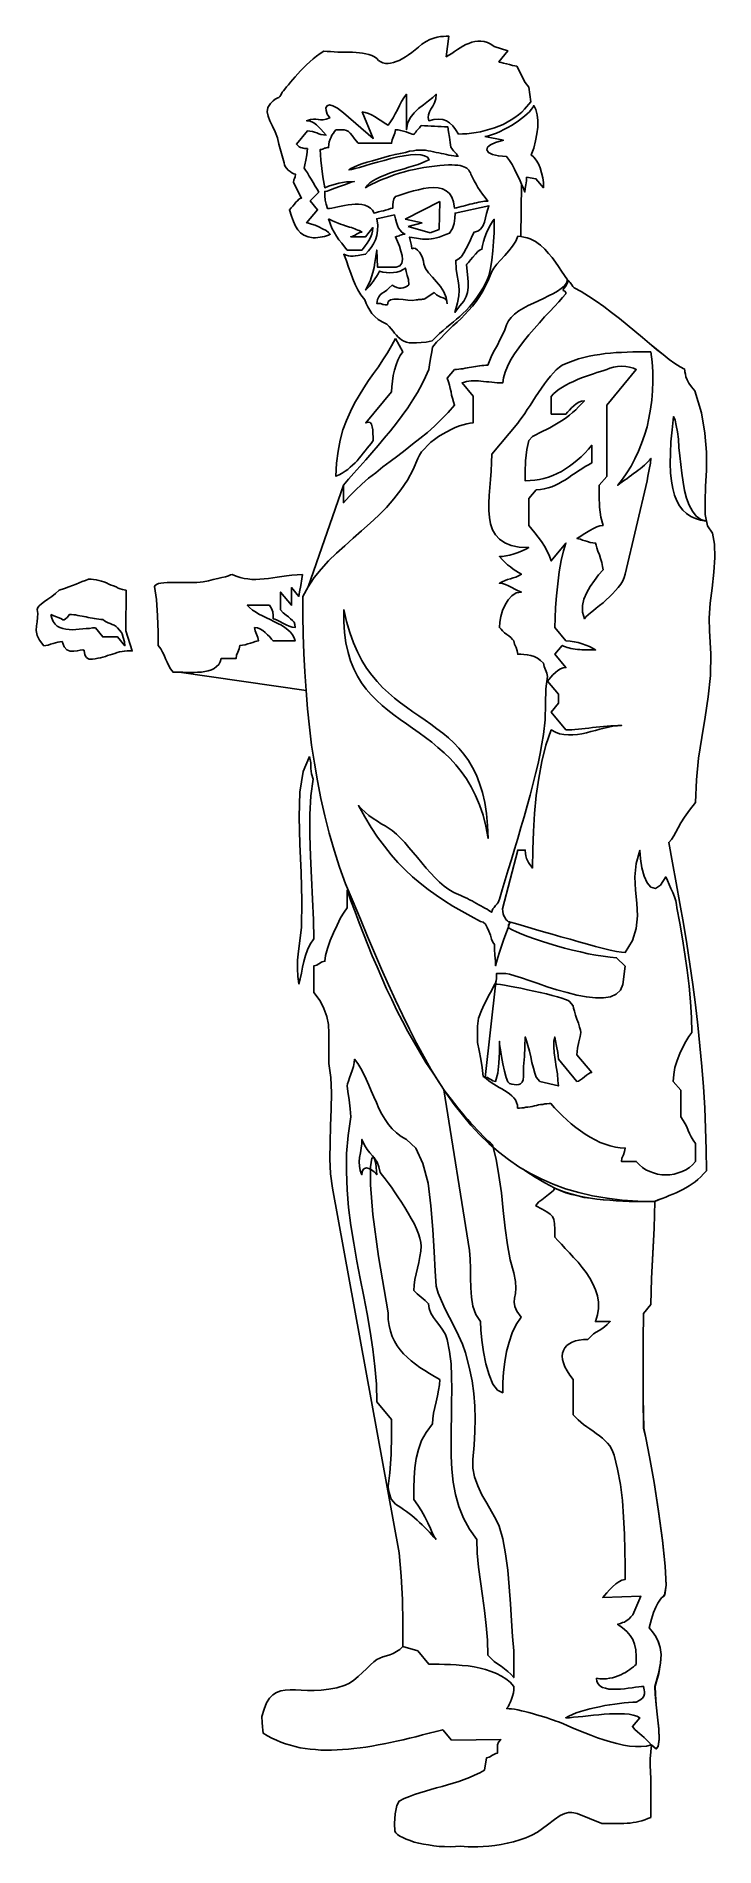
# Model space of a CAD drawing. Extents: x 248 to 314, y -425 to -248.
import ezdxf

# ---------------------------------------------------------------- set-up
doc = ezdxf.new("R2010")
doc.units = 0
doc.header["$LTSCALE"] = 25
doc.layers.get('0').update_dxf_attribs({"linetype": 'CONTINUOUS'})

msp = doc.modelspace()

# ---------------------------------------------------------------- linework, layer by layer
for p, q in [((295.37, -267.99), (295.45, -262.89)), ((287.5, -264.6), (284.12, -266.31)), ((287.44, -267.32), (287.5, -264.6)), ((284.12, -266.31), (285.78, -266.67)), ((285.78, -266.67), (284.42, -267.03)), ((284.42, -267.03), (286.55, -267.62)), ((286.55, -267.62), (287.44, -267.32)), ((278.12, -292.2), (274.7, -302.08)), ((262.15, -310.4), (274.49, -312.17))]:
    msp.add_line(p, q)
at = {"linetype": 'CONTINUOUS'}
for points in [[(289.3, -258.03), (289.71, -258.01), (290.14, -257.99), (290.57, -257.93), (291.02, -257.87), (291.46, -257.79), (291.91, -257.68), (292.36, -257.56), (292.81, -257.41), (293.23, -257.25), (293.66, -257.08), (294.05, -256.86), (294.44, -256.65), (294.81, -256.41), (295.16, -256.16), (295.47, -255.89), (295.74, -255.6), (296.36, -254.9), (296.17, -253.46), (295.8, -253.01), (294.98, -251.4), (294.81, -251.38), (294.58, -251.34), (294.28, -251.26), (293.99, -251.18), (293.7, -251.12), (293.47, -251.05), (293.31, -251.01), (293.25, -250.99), (294.11, -249.92), (292.79, -249.49), (292.46, -249.28), (292.12, -249.12), (291.81, -249.02), (291.5, -248.99), (291.19, -248.99), (290.9, -249.02), (290.61, -249.08), (290.32, -249.2), (290.02, -249.32), (289.75, -249.47), (289.48, -249.63), (289.21, -249.8), (288.94, -249.98), (288.66, -250.17), (288.39, -250.35), (288.12, -250.5), (288.39, -248.5), (288.12, -248.5), (287.85, -248.52), (287.55, -248.54), (287.24, -248.6), (286.91, -248.69), (286.54, -248.81), (286.17, -249), (285.75, -249.26), (285.42, -249.55), (285.1, -249.82), (284.77, -250.07), (284.46, -250.31), (284.15, -250.5), (283.84, -250.7), (283.55, -250.85), (283.26, -250.97), (282.98, -251.07), (282.71, -251.12), (282.46, -251.14), (282.21, -251.14), (281.97, -251.09), (281.76, -250.99), (281.54, -250.85), (281.37, -250.66), (281.14, -250.5), (280.88, -250.39), (280.61, -250.29), (280.3, -250.21), (279.99, -250.15), (279.68, -250.11), (279.35, -250.07), (279, -250.05), (278.65, -250.05), (278.3, -250.04), (277.95, -250.04), (277.58, -250.04), (277.23, -250.02), (276.88, -250), (276.55, -249.98), (276.22, -249.94), (275.87, -250.17), (275.52, -250.44), (275.18, -250.7), (274.87, -250.99), (274.54, -251.28), (274.25, -251.57), (273.96, -251.86), (273.69, -252.16), (273.43, -252.45), (273.2, -252.72), (272.97, -252.97), (272.77, -253.22), (272.58, -253.44), (272.42, -253.65), (272.29, -253.83), (272.17, -253.96), (272.05, -254.22), (271.94, -254.37), (271.84, -254.47), (271.74, -254.51), (271.63, -254.55), (271.47, -254.64), (271.28, -254.8), (271.04, -255.05), (270.77, -255.44), (270.71, -255.85), (270.79, -256.28), (270.98, -256.74), (271.22, -257.25), (271.47, -257.79), (271.7, -258.38), (271.84, -259.02), (272.35, -260.83), (272.38, -261), (272.46, -261.18), (272.6, -261.35), (272.75, -261.53), (272.95, -261.68), (273.12, -261.8), (273.3, -261.88), (273.45, -261.92), (273.43, -262.17), (273.38, -262.33), (273.3, -262.48), (273.28, -262.74), (274.06, -264.25), (273.92, -264.29), (273.78, -264.37), (273.65, -264.51), (273.51, -264.66), (273.36, -264.84), (273.2, -265.03), (273.05, -265.21), (272.87, -265.38), (273.08, -266), (273.26, -266.53), (273.47, -266.98), (273.69, -267.34), (273.94, -267.64), (274.27, -267.87), (274.68, -268.03), (275.18, -268.12), (275.42, -268.12), (275.63, -268.1), (275.85, -268.06), (276.06, -268.03), (276.27, -267.99), (276.47, -267.91), (276.66, -267.85), (276.84, -267.77), (276.68, -267.6), (276.43, -267.4), (276.1, -267.23), (275.73, -267.05), (275.36, -266.9), (275.01, -266.78), (274.74, -266.7), (274.54, -266.66), (275.61, -265.38), (274.89, -264.51), (275.73, -263.69), (275.57, -263.4), (275.38, -263.09), (275.18, -262.75), (274.99, -262.42), (274.8, -262.11), (274.62, -261.8), (274.45, -261.55), (274.31, -261.35), (274.37, -261), (274.47, -260.56), (274.58, -260.03), (274.62, -259.43), (274.49, -259.43), (274.35, -259.43), (274.21, -259.41), (274.1, -259.37), (273.96, -259.33), (273.82, -259.25), (273.69, -259.14), (273.55, -259), (274.62, -257.72), (274.87, -257.74), (275.11, -257.78), (275.32, -257.85), (275.54, -257.91), (275.73, -257.99), (275.94, -258.07), (276.18, -258.11), (276.43, -258.13), (276.18, -257.83), (275.92, -257.56), (275.71, -257.31), (275.5, -257.11), (275.26, -256.94), (275.05, -256.82), (274.8, -256.74), (274.54, -256.73), (274.91, -256.61), (275.2, -256.57), (275.44, -256.57), (275.67, -256.59), (275.9, -256.63), (276.14, -256.63), (276.43, -256.57), (276.8, -256.45), (276.55, -256.08), (276.43, -255.73), (276.41, -255.46), (276.53, -255.27), (276.76, -255.19), (277.09, -255.27), (277.56, -255.5), (278.12, -255.95), (281.02, -258.44), (279.95, -255.87), (280.24, -255.91), (280.55, -256.01), (280.86, -256.16), (281.21, -256.36), (281.54, -256.57), (281.86, -256.78), (282.17, -257), (282.46, -257.17), (282.71, -256.82), (282.95, -256.45), (283.16, -256.06), (283.37, -255.66), (283.57, -255.25), (283.78, -254.86), (284.01, -254.49), (284.27, -254.14), (284.27, -257.6), (284.36, -257), (284.62, -256.45), (284.99, -255.97), (285.43, -255.54), (285.92, -255.17), (286.39, -254.8), (286.82, -254.47), (287.15, -254.14), (287.11, -254.59), (286.99, -254.98), (286.82, -255.31), (286.64, -255.6), (286.48, -255.87), (286.39, -256.14), (286.35, -256.41), (286.43, -256.73), (286.93, -256.61), (287.38, -256.57), (287.79, -256.61), (288.14, -256.73), (288.45, -256.94), (288.76, -257.21), (289.03, -257.58), (289.3, -258.03)], [(291.89, -258.26), (292.24, -258.18), (292.61, -258.07), (293, -257.93), (293.37, -257.78), (293.74, -257.58), (294.11, -257.39), (294.48, -257.19), (294.83, -256.96), (295.14, -256.74), (295.45, -256.51), (295.74, -256.28), (296, -256.06), (296.21, -255.85), (296.38, -255.64), (296.54, -255.42), (296.64, -255.25), (296.83, -255.64), (296.97, -256.14), (297.03, -256.71), (297.03, -257.35), (296.95, -258.01), (296.81, -258.69), (296.64, -259.39), (296.38, -260.05), (296.64, -260.26), (296.87, -260.56), (297.08, -260.91), (297.26, -261.32), (297.4, -261.78), (297.51, -262.27), (297.57, -262.75), (297.59, -263.24), (296.85, -262.37), (295.94, -262.23), (295.92, -262.56), (295.86, -262.95), (295.8, -263.32), (295.78, -263.67), (295.63, -263.3), (295.45, -262.89), (295.24, -262.42), (295, -261.94), (294.77, -261.45), (294.52, -260.99), (294.26, -260.58), (293.99, -260.21), (293.19, -260.15), (292.61, -260.01), (292.22, -259.82), (292.07, -259.57), (292.12, -259.31), (292.42, -259.06), (292.92, -258.83), (293.68, -258.63), (291.89, -258.26)], [(279.56, -258.92), (279.21, -258.5), (278.98, -258.16), (278.78, -257.93), (278.63, -257.76), (278.43, -257.68), (278.2, -257.62), (277.87, -257.6), (277.4, -257.6), (277.27, -257.78), (277.15, -257.93), (277.01, -258.13), (276.92, -258.32), (276.82, -258.53), (276.74, -258.77), (276.7, -259.02), (276.68, -259.33), (276.57, -259.33), (276.45, -259.35), (276.35, -259.39), (276.27, -259.41), (276.2, -259.45), (276.1, -259.49), (275.98, -259.51), (275.87, -259.51), (275.94, -260.56), (276.02, -261.37), (276.12, -262.19), (276.31, -263.24), (276.66, -263.1), (277.01, -262.99), (277.34, -262.89), (277.69, -262.79), (278.04, -262.74), (278.41, -262.68), (278.8, -262.66), (279.19, -262.64), (278.98, -262.68), (278.65, -262.79), (278.22, -262.95), (277.75, -263.12), (277.29, -263.3), (276.86, -263.46), (276.53, -263.57), (276.31, -263.61), (276.31, -264.04), (276.35, -264.45), (276.43, -264.85), (276.59, -265.28), (276.78, -265.26), (277.01, -265.22), (277.29, -265.17), (277.58, -265.09), (277.91, -265.03), (278.24, -264.97), (278.59, -264.91), (278.94, -264.87), (279.27, -264.85), (279.6, -264.85), (279.93, -264.89), (280.22, -264.95), (280.49, -265.07), (280.75, -265.22), (280.94, -265.44), (281.1, -265.71), (281.33, -265.65), (281.54, -265.59), (281.78, -265.54), (282.01, -265.48), (282.23, -265.42), (282.46, -265.36), (282.69, -265.28), (282.93, -265.22), (282.93, -264.91), (282.96, -264.62), (283.02, -264.33), (283.18, -264.1), (283.41, -264.04), (283.72, -263.94), (284.09, -263.82), (284.5, -263.69), (284.95, -263.55), (285.43, -263.44), (285.92, -263.32), (286.41, -263.26), (286.87, -263.22), (287.34, -263.26), (287.75, -263.36), (288.12, -263.53), (288.45, -263.79), (288.68, -264.15), (288.84, -264.62), (288.92, -265.22), (289.13, -265.19), (289.34, -265.13), (289.56, -265.07), (289.77, -265.03), (289.99, -264.97), (290.22, -264.91), (290.43, -264.85), (290.65, -264.8), (290.86, -264.76), (291.07, -264.7), (291.29, -264.66), (291.48, -264.62), (291.68, -264.6), (291.85, -264.56), (292.03, -264.54), (292.18, -264.54), (291.91, -264.21), (291.66, -263.88), (291.43, -263.55), (291.21, -263.22), (291.02, -262.89), (290.84, -262.56), (290.69, -262.25), (290.53, -261.92), (290.47, -261.78), (290.39, -261.67), (290.32, -261.55), (290.22, -261.43), (290.12, -261.35), (289.99, -261.26), (289.85, -261.2), (289.67, -261.14), (289.48, -261.08), (289.25, -261.06), (288.97, -261.04), (288.68, -261.02), (288.33, -261.02), (287.92, -261.06), (287.5, -261.08), (286.99, -261.14), (286.47, -261.2), (285.96, -261.28), (285.47, -261.37), (284.99, -261.47), (284.5, -261.57), (284.05, -261.7), (283.59, -261.82), (283.16, -261.96), (282.75, -262.11), (282.34, -262.27), (281.95, -262.42), (281.58, -262.58), (281.23, -262.74), (280.88, -262.91), (280.57, -263.07), (280.28, -263.24), (280.46, -263.01), (280.69, -262.77), (280.98, -262.56), (281.33, -262.37), (281.72, -262.19), (282.15, -262.02), (282.59, -261.84), (283.08, -261.68), (283.55, -261.53), (284.03, -261.39), (284.5, -261.24), (284.95, -261.1), (285.38, -260.97), (285.78, -260.83), (286.13, -260.67), (286.45, -260.54), (286.29, -260.28), (286.02, -260.13), (285.65, -260.03), (285.18, -260.01), (284.64, -260.05), (284.03, -260.13), (283.41, -260.25), (282.75, -260.4), (282.09, -260.58), (281.43, -260.75), (280.81, -260.93), (280.22, -261.1), (279.7, -261.26), (279.25, -261.37), (278.9, -261.47), (278.65, -261.51), (278.84, -261.37), (279.13, -261.24), (279.5, -261.08), (279.93, -260.93), (280.42, -260.77), (280.94, -260.62), (281.49, -260.46), (282.05, -260.3), (282.59, -260.15), (283.14, -260.01), (283.66, -259.9), (284.15, -259.8), (284.56, -259.7), (284.93, -259.64), (285.2, -259.6), (285.4, -259.58), (285.63, -259.58), (285.88, -259.58), (286.12, -259.6), (286.37, -259.64), (286.62, -259.68), (286.89, -259.74), (287.15, -259.8), (287.4, -259.84), (287.65, -259.92), (287.9, -259.95), (288.16, -260.01), (288.39, -260.07), (288.62, -260.11), (288.86, -260.15), (289.07, -260.17), (289.29, -260.17), (289.19, -260.07), (289.11, -259.95), (289.01, -259.86), (288.94, -259.74), (288.84, -259.64), (288.74, -259.53), (288.66, -259.43), (288.57, -259.31), (288.49, -258.83), (288.43, -258.32), (288.35, -257.81), (288.27, -257.31), (287.94, -257.31), (287.63, -257.29), (287.3, -257.27), (286.99, -257.25), (286.66, -257.25), (286.33, -257.23), (286.02, -257.21), (285.69, -257.19), (285.59, -257.31), (285.51, -257.41), (285.42, -257.52), (285.34, -257.62), (285.24, -257.72), (285.16, -257.83), (285.07, -257.93), (284.97, -258.05), (284.81, -258.03), (284.64, -257.97), (284.44, -257.91), (284.21, -257.81), (283.98, -257.74), (283.7, -257.68), (283.45, -257.62), (283.18, -257.6), (283.12, -257.93), (283, -258.26), (282.87, -258.59), (282.81, -258.92), (282.61, -258.92), (282.4, -258.92), (282.21, -258.92), (281.99, -258.92), (281.8, -258.92), (281.58, -258.92), (281.39, -258.92), (281.18, -258.92), (280.98, -258.92), (280.77, -258.92), (280.57, -258.92), (280.36, -258.92), (280.16, -258.92), (279.97, -258.92), (279.76, -258.92), (279.56, -258.92)], [(288.2, -274.54), (288.12, -273.92), (287.89, -273.37), (287.55, -272.87), (287.17, -272.4), (286.78, -271.95), (286.41, -271.53), (286.12, -271.12), (285.94, -270.69), (285.9, -270.38), (285.8, -270.07), (285.67, -269.78), (285.51, -269.5), (285.34, -269.31), (285.14, -269.17), (284.97, -269.11), (284.79, -269.19), (284.75, -268.88), (284.68, -268.61), (284.6, -268.34), (284.56, -268.04), (284.79, -268.08), (285.01, -268.12), (285.22, -268.14), (285.42, -268.18), (285.61, -268.22), (285.8, -268.24), (286, -268.24), (286.21, -268.26), (286.43, -268.24), (286.66, -268.22), (286.89, -268.18), (287.17, -268.12), (287.44, -268.04), (287.75, -267.93), (288.08, -267.81), (288.45, -267.66), (288.72, -267.21), (288.9, -266.72), (288.97, -266.22), (288.99, -265.71), (292.28, -264.99), (292.16, -265.34), (292.05, -265.75), (291.95, -266.18), (291.83, -266.59), (291.68, -266.98), (291.46, -267.27), (291.19, -267.48), (290.84, -267.56), (290.65, -267.91), (290.47, -268.32), (290.28, -268.74), (290.06, -269.17), (289.85, -269.58), (289.62, -269.93), (289.34, -270.18), (289.05, -270.32), (289.09, -271.16), (289.17, -271.8), (289.27, -272.32), (289.34, -272.77), (289.38, -273.24), (289.36, -273.78), (289.23, -274.46), (288.97, -275.38), (289.46, -274.75), (289.83, -274.27), (290.06, -273.84), (290.2, -273.43), (290.26, -272.97), (290.26, -272.4), (290.18, -271.68), (290.08, -270.75), (290.14, -270.69), (290.28, -270.52), (290.47, -270.26), (290.7, -269.99), (290.96, -269.72), (291.21, -269.46), (291.43, -269.29), (291.6, -269.23), (291.64, -268.88), (291.74, -268.47), (291.87, -268.04), (292.05, -267.62), (292.24, -267.21), (292.44, -266.84), (292.63, -266.53), (292.79, -266.31), (292.79, -266.9), (292.77, -267.64), (292.71, -268.49), (292.65, -269.39), (292.55, -270.28), (292.42, -271.12), (292.26, -271.82), (292.05, -272.36), (291.7, -272.99), (291.37, -273.53), (291.04, -274.02), (290.7, -274.44), (290.39, -274.83), (290.06, -275.18), (289.75, -275.49), (289.44, -275.77), (289.13, -276.04), (288.82, -276.31), (288.49, -276.56), (288.16, -276.84), (287.83, -277.13), (287.48, -277.42), (287.13, -277.77), (286.76, -278.14), (286.17, -278.26), (285.67, -278.31), (285.24, -278.35), (284.85, -278.35), (284.52, -278.33), (284.25, -278.26), (284, -278.18), (283.78, -278.06), (283.61, -277.93), (283.43, -277.77), (283.28, -277.59), (283.1, -277.4), (282.95, -277.21), (282.77, -276.97), (282.58, -276.76), (282.36, -276.52), (281.89, -276.31), (281.51, -276.08), (281.18, -275.79), (280.9, -275.49), (280.69, -275.16), (280.51, -274.83), (280.34, -274.5), (280.2, -274.17), (279.83, -273.68), (279.52, -273.18), (279.27, -272.65), (279.04, -272.11), (278.84, -271.57), (278.63, -270.96), (278.41, -270.36), (278.16, -269.72), (278.39, -269.81), (278.63, -269.87), (278.84, -269.91), (279.06, -269.91), (279.29, -269.87), (279.56, -269.83), (279.89, -269.78), (280.28, -269.72), (280.55, -269.39), (280.81, -269.06), (281.04, -268.71), (281.23, -268.32), (281.37, -267.89), (281.45, -267.42), (281.47, -266.88), (281.37, -266.27), (283.08, -265.89), (283.18, -266.27), (283.28, -266.63), (283.37, -266.92), (283.49, -267.17), (283.63, -267.38), (283.76, -267.54), (283.94, -267.66), (284.11, -267.75), (284, -267.77), (283.86, -267.79), (283.76, -267.83), (283.65, -267.87), (283.53, -267.93), (283.43, -267.97), (283.29, -267.99), (283.18, -268.01), (283.37, -268.47), (283.57, -268.94), (283.72, -269.41), (283.84, -269.83), (283.86, -270.24), (283.8, -270.57), (283.61, -270.83), (283.26, -270.98), (281.45, -270.98), (281.37, -269.31), (281.29, -269.95), (281.19, -270.52), (281.1, -271.02), (281, -271.49), (280.86, -271.92), (280.71, -272.34), (280.51, -272.75), (280.28, -273.2), (280.49, -273), (280.69, -272.79), (280.86, -272.58), (281.02, -272.36), (281.18, -272.11), (281.33, -271.88), (281.49, -271.62), (281.64, -271.35), (281.95, -271.45), (282.3, -271.51), (282.65, -271.53), (282.98, -271.51), (283.33, -271.45), (283.65, -271.35), (283.92, -271.21), (284.15, -271.06), (284.21, -271.41), (284.33, -271.78), (284.44, -272.19), (284.5, -272.69), (284.33, -272.83), (284.13, -272.93), (283.94, -273), (283.74, -273.02), (283.53, -273.02), (283.31, -272.97), (283.08, -272.87), (282.85, -272.73), (282.58, -273), (282.34, -273.22), (282.11, -273.37), (281.89, -273.51), (281.7, -273.67), (281.56, -273.86), (281.45, -274.13), (281.37, -274.5), (281.58, -274.5), (281.74, -274.52), (281.82, -274.54), (281.89, -274.56), (281.95, -274.6), (282.03, -274.62), (282.19, -274.64), (282.4, -274.64), (282.48, -274.33), (282.69, -274.15), (283.04, -274.09), (283.47, -274.09), (283.94, -274.13), (284.4, -274.19), (284.83, -274.21), (285.2, -274.17), (285.32, -274.15), (285.42, -274.13), (285.53, -274.13), (285.63, -274.11), (285.73, -274.11), (285.82, -274.09), (285.94, -274.09), (286.04, -274.07), (286.95, -273.45), (287.17, -273.67), (287.4, -273.8), (287.61, -273.88), (287.81, -273.96), (287.96, -274.02), (288.1, -274.13), (288.18, -274.29), (288.2, -274.54)], [(276.68, -266.27), (276.84, -266.74), (277.01, -267.17), (277.23, -267.56), (277.46, -267.95), (277.69, -268.3), (277.97, -268.65), (278.22, -268.98), (278.49, -269.31), (279.93, -269.31), (280.09, -269.11), (280.24, -268.9), (280.42, -268.65), (280.59, -268.38), (280.75, -268.08), (280.88, -267.77), (280.96, -267.46), (281, -267.13), (280.28, -268.01), (278.84, -268.01), (278.98, -267.99), (279.11, -267.93), (279.25, -267.87), (279.39, -267.77), (279.52, -267.69), (279.66, -267.64), (279.79, -267.58), (279.93, -267.56), (279.79, -267.48), (279.66, -267.42), (279.52, -267.36), (279.37, -267.31), (279.23, -267.25), (279.06, -267.19), (278.9, -267.13), (278.72, -267.07), (278.53, -267.01), (278.32, -266.94), (278.08, -266.86), (277.85, -266.78), (277.6, -266.68), (277.3, -266.57), (277.01, -266.43), (276.68, -266.27)], [(295.08, -267.97), (295.37, -267.99), (295.66, -268.04), (295.98, -268.12), (296.27, -268.22), (296.56, -268.36), (296.81, -268.49), (297.07, -268.67), (297.28, -268.84), (297.71, -269.23), (298.08, -269.64), (298.43, -270.05), (298.74, -270.48), (299.05, -270.9), (299.34, -271.35), (299.63, -271.78), (299.92, -272.21), (299.81, -272.52), (299.59, -272.81), (299.3, -273.06), (298.95, -273.32), (298.54, -273.55), (298.08, -273.78), (297.59, -274.02), (297.1, -274.25), (296.6, -274.48), (296.09, -274.72), (295.63, -274.97), (295.18, -275.24), (294.77, -275.55), (294.44, -275.86), (294.17, -276.21), (293.99, -276.6), (293.82, -277.09), (293.6, -277.57), (293.35, -278.06), (293.1, -278.55), (292.82, -279.05), (292.57, -279.54), (292.36, -280.03), (292.18, -280.51), (291.99, -280.51), (291.77, -280.53), (291.58, -280.55), (291.39, -280.57), (291.17, -280.61), (290.98, -280.65), (290.76, -280.69), (290.57, -280.71), (290.36, -280.74), (290.16, -280.78), (289.95, -280.82), (289.75, -280.86), (289.54, -280.88), (289.34, -280.9), (289.13, -280.92), (288.94, -280.92), (288.22, -281.79), (288.33, -282.13), (288.43, -282.46), (288.51, -282.77), (288.59, -283.1), (288.64, -283.43), (288.72, -283.74), (288.82, -284.07), (288.94, -284.4), (288.31, -285.12), (287.67, -285.78), (286.99, -286.44), (286.29, -287.05), (285.57, -287.65), (284.85, -288.21), (284.13, -288.78), (283.41, -289.32), (282.67, -289.89), (281.97, -290.41), (281.27, -290.98), (280.57, -291.52), (279.91, -292.08), (279.29, -292.67), (278.69, -293.29), (278.12, -293.91), (278.12, -292.2), (278.63, -291.62), (279.15, -291.01), (279.72, -290.37), (280.3, -289.71), (280.88, -289.03), (281.49, -288.33), (282.09, -287.61), (282.69, -286.89), (283.28, -286.15), (283.84, -285.41), (284.38, -284.65), (284.87, -283.9), (285.34, -283.16), (285.76, -282.4), (286.12, -281.66), (286.43, -280.92), (286.48, -280.47), (286.6, -279.85), (286.72, -279.23), (286.78, -278.76), (287.18, -278.29), (287.59, -277.87), (287.98, -277.46), (288.39, -277.07), (288.78, -276.7), (289.17, -276.33), (289.56, -275.96), (289.93, -275.57), (290.3, -275.18), (290.67, -274.77), (291.02, -274.33), (291.35, -273.84), (291.68, -273.32), (291.99, -272.73), (292.28, -272.11), (292.55, -271.41), (292.75, -271.06), (293.04, -270.69), (293.41, -270.28), (293.82, -269.85), (294.21, -269.39), (294.58, -268.92), (294.89, -268.45), (295.08, -267.97)], [(308.38, -361.9), (308.75, -361.75), (309.12, -361.61), (309.47, -361.48), (309.82, -361.32), (310.15, -361.18), (310.48, -361.05), (310.82, -360.89), (311.13, -360.74), (311.44, -360.56), (311.75, -360.39), (312.04, -360.19), (312.33, -359.98), (312.6, -359.75), (312.88, -359.49), (313.15, -359.22), (313.42, -358.91), (313.4, -356.85), (313.34, -354.81), (313.27, -352.78), (313.13, -350.76), (312.99, -348.76), (312.8, -346.75), (312.59, -344.75), (312.35, -342.77), (312.1, -340.78), (311.83, -338.82), (311.52, -336.84), (311.2, -334.85), (310.85, -332.89), (310.5, -330.9), (310.13, -328.94), (309.76, -326.96), (310.02, -326.66), (310.25, -326.33), (310.45, -325.96), (310.68, -325.54), (310.95, -325.05), (311.3, -324.49), (311.77, -323.82), (312.35, -323.07), (312.45, -320.87), (312.66, -318.77), (312.97, -316.74), (313.3, -314.76), (313.6, -312.78), (313.81, -310.73), (313.87, -308.62), (313.73, -306.38), (313.69, -305.13), (313.79, -303.69), (313.97, -302.2), (314.14, -300.66), (314.24, -299.22), (314.22, -297.92), (314.01, -296.87), (313.52, -296.15), (313.32, -295.04), (313.3, -293.76), (313.34, -292.32), (313.42, -290.72), (313.42, -288.99), (313.28, -287.12), (312.94, -285.14), (312.31, -283.02), (311.98, -282.63), (311.73, -282.26), (311.55, -281.93), (311.44, -281.64), (311.38, -281.39), (311.34, -281.17), (311.32, -281.02), (311.3, -280.9), (310.87, -280.67), (310.37, -280.34), (309.82, -279.95), (309.22, -279.48), (308.58, -278.98), (307.9, -278.41), (307.2, -277.83), (306.46, -277.21), (305.72, -276.6), (304.96, -275.98), (304.2, -275.4), (303.44, -274.81), (302.69, -274.29), (301.97, -273.8), (301.25, -273.35), (300.57, -273), (300.45, -272.87), (300.33, -272.71), (300.23, -272.58), (300.16, -272.46), (300.08, -272.36), (300.04, -272.3), (300, -272.3), (299.98, -272.34), (299.9, -272.56), (299.75, -272.81), (299.57, -273.06), (299.48, -273.18), (299.5, -273.24), (299.65, -273.32), (299.77, -273.43), (299.75, -273.57), (299.44, -273.92), (299.07, -274.35), (298.64, -274.79), (298.19, -275.3), (297.69, -275.82), (297.18, -276.39), (296.66, -276.97), (296.15, -277.57), (295.65, -278.2), (295.18, -278.82), (294.75, -279.42), (294.38, -280.03), (294.07, -280.63), (293.84, -281.19), (293.68, -281.74), (293.62, -282.24), (293.35, -282.24), (293.08, -282.22), (292.82, -282.2), (292.55, -282.18), (292.28, -282.15), (292.03, -282.13), (291.76, -282.11), (291.5, -282.07), (291.27, -282.05), (291.02, -282.05), (290.78, -282.05), (290.55, -282.05), (290.32, -282.07), (290.08, -282.11), (289.89, -282.16), (289.67, -282.24), (290.74, -283.53), (290.74, -286.13), (290.45, -286.15), (290.12, -286.21), (289.77, -286.31), (289.4, -286.42), (288.99, -286.58), (288.59, -286.77), (288.18, -286.99), (287.77, -287.22), (287.38, -287.47), (286.99, -287.75), (286.62, -288.02), (286.29, -288.33), (286, -288.64), (285.73, -288.95), (285.51, -289.26), (285.36, -289.59), (284.91, -290.68), (284.35, -291.69), (283.72, -292.65), (283.04, -293.52), (282.3, -294.36), (281.53, -295.14), (280.73, -295.9), (279.89, -296.63), (279.07, -297.35), (278.26, -298.09), (277.44, -298.81), (276.68, -299.57), (275.96, -300.37), (275.28, -301.19), (274.7, -302.08), (274.17, -303.01), (274.19, -304.88), (274.21, -306.73), (274.27, -308.56), (274.37, -310.37), (274.49, -312.17), (274.64, -313.96), (274.81, -315.73), (275.03, -317.5), (275.3, -319.23), (275.59, -320.97), (275.92, -322.68), (276.31, -324.37), (276.74, -326.06), (277.23, -327.71), (277.75, -329.37), (278.34, -331), (279.06, -332.73), (279.77, -334.44), (280.48, -336.1), (281.16, -337.71), (281.84, -339.29), (282.52, -340.82), (283.2, -342.3), (283.86, -343.74), (284.54, -345.14), (285.24, -346.48), (285.94, -347.78), (286.64, -349.03), (287.38, -350.22), (288.12, -351.36), (288.9, -352.45), (289.69, -353.48), (290.51, -354.48), (291.37, -355.39), (292.26, -356.26), (293.19, -357.08), (294.17, -357.82), (295.18, -358.52), (296.25, -359.14), (297.36, -359.71), (298.52, -360.21), (299.73, -360.66), (301.01, -361.03), (302.36, -361.34), (303.76, -361.59), (305.23, -361.77), (306.77, -361.87), (308.38, -361.9)], [(304.96, -275.98), (304.96, -275.98), (305.72, -276.6), (306.46, -277.21), (307.2, -277.83), (307.9, -278.41), (308.58, -278.96), (309.22, -279.48), (309.82, -279.95), (310.37, -280.34), (310.87, -280.67), (311.3, -280.9), (311.32, -281.02), (311.34, -281.17), (311.38, -281.39), (311.44, -281.64), (311.55, -281.93), (311.73, -282.26), (311.98, -282.63), (312.31, -283.02), (312.94, -285.14), (313.28, -287.12), (313.42, -288.99), (313.42, -290.72), (313.34, -292.32), (313.3, -293.76), (313.32, -295.04), (313.52, -296.15), (314.01, -296.87), (314.22, -297.92), (314.24, -299.22), (314.14, -300.66), (313.97, -302.2), (313.79, -303.69), (313.69, -305.13), (313.73, -306.38), (313.87, -308.62), (313.81, -310.73), (313.6, -312.78), (313.3, -314.76), (312.97, -316.74), (312.66, -318.77), (312.45, -320.87), (312.35, -323.07), (311.77, -323.82), (311.3, -324.49), (310.95, -325.05), (310.68, -325.54), (310.45, -325.96), (310.25, -326.33), (310.02, -326.66), (309.76, -326.96), (310.13, -328.94), (310.5, -330.9), (310.85, -332.89), (311.2, -334.85), (311.52, -336.84), (311.83, -338.82), (312.1, -340.78), (312.35, -342.77), (312.59, -344.75), (312.8, -346.75), (312.99, -348.76), (313.13, -350.76), (313.27, -352.78), (313.34, -354.81), (313.4, -356.85), (313.42, -358.91), (313.15, -359.22), (312.88, -359.49), (312.6, -359.75), (312.33, -359.98), (312.04, -360.19), (311.75, -360.39), (311.44, -360.56), (311.13, -360.74), (310.82, -360.89), (310.48, -361.05), (310.17, -361.18), (309.82, -361.32), (309.49, -361.48), (309.12, -361.61), (308.77, -361.75), (308.4, -361.9), (308.4, -361.9)], [(283.18, -277.91), (282.81, -278.63), (282.42, -279.31), (281.97, -279.99), (281.53, -280.67), (281.06, -281.33), (280.57, -282.01), (280.11, -282.71), (279.66, -283.45), (279.21, -284.21), (278.8, -285.02), (278.41, -285.9), (278.08, -286.81), (277.81, -287.82), (277.6, -288.89), (277.46, -290.06), (277.4, -291.32), (277.71, -291.17), (278.01, -291.01), (278.3, -290.84), (278.55, -290.66), (278.78, -290.45), (279.02, -290.26), (279.25, -290.02), (279.46, -289.81), (279.66, -289.57), (279.85, -289.34), (280.05, -289.09), (280.24, -288.85), (280.44, -288.6), (280.63, -288.35), (280.82, -288.12), (281.02, -287.86), (281.02, -287.51), (281, -287.16), (280.98, -286.81), (280.92, -286.5), (280.84, -286.27), (280.71, -286.09), (280.53, -286.05), (280.3, -286.13), (282.81, -283.12), (282.83, -282.61), (282.89, -282.07), (282.96, -281.52), (283.08, -281), (283.24, -280.47), (283.43, -280.01), (283.65, -279.58), (283.9, -279.21), (283.18, -277.91)], [(308.03, -279.23), (307.43, -279.23), (306.85, -279.23), (306.28, -279.23), (305.72, -279.25), (305.18, -279.27), (304.65, -279.29), (304.11, -279.34), (303.58, -279.38), (303.06, -279.46), (302.55, -279.54), (302.02, -279.64), (301.5, -279.77), (300.99, -279.91), (300.47, -280.08), (299.94, -280.28), (299.4, -280.51), (299.13, -280.71), (298.83, -280.96), (298.56, -281.25), (298.27, -281.58), (297.98, -281.95), (297.69, -282.34), (297.4, -282.75), (297.1, -283.16), (296.81, -283.58), (296.54, -284.01), (296.27, -284.44), (296, -284.83), (295.76, -285.22), (295.51, -285.57), (295.29, -285.88), (295.08, -286.15), (292.55, -289.19), (292.53, -290), (292.49, -290.82), (292.42, -291.64), (292.36, -292.43), (292.3, -293.21), (292.26, -293.95), (292.26, -294.67), (292.32, -295.35), (292.44, -295.97), (292.63, -296.54), (292.92, -297.02), (293.31, -297.45), (293.82, -297.8), (294.44, -298.05), (295.22, -298.21), (296.15, -298.27), (295.86, -298.42), (295.51, -298.58), (295.12, -298.73), (294.73, -298.87), (294.32, -298.99), (293.93, -299.07), (293.58, -299.12), (293.29, -299.14), (293.56, -299.44), (293.84, -299.71), (294.09, -299.94), (294.36, -300.15), (294.63, -300.35), (294.89, -300.52), (295.16, -300.7), (295.43, -300.86), (295.16, -301.01), (294.89, -301.13), (294.63, -301.22), (294.36, -301.3), (294.09, -301.38), (293.84, -301.48), (293.56, -301.59), (293.29, -301.73), (293.58, -301.77), (293.88, -301.87), (294.19, -302), (294.5, -302.16), (294.79, -302.31), (295.04, -302.45), (295.28, -302.55), (295.43, -302.59), (294.93, -302.68), (294.5, -302.96), (294.13, -303.34), (293.84, -303.83), (293.6, -304.4), (293.43, -304.96), (293.33, -305.52), (293.29, -306.05), (293.45, -306.22), (293.6, -306.38), (293.8, -306.55), (294.01, -306.71), (294.21, -306.86), (294.4, -307.02), (294.56, -307.2), (294.71, -307.35), (294.77, -307.68), (294.91, -307.99), (295.02, -308.32), (295.08, -308.65), (295.37, -308.65), (295.68, -308.67), (296, -308.69), (296.35, -308.77), (296.68, -308.87), (296.99, -309.02), (297.3, -309.24), (297.59, -309.53), (297.65, -309.84), (297.78, -310.17), (297.9, -310.48), (297.96, -310.81), (297.8, -312), (297.78, -313.48), (297.75, -315.03), (297.59, -316.45), (297.43, -317.37), (297.26, -318.3), (297.05, -319.29), (296.81, -320.28), (296.56, -321.32), (296.29, -322.35), (296, -323.4), (295.7, -324.47), (295.39, -325.52), (295.08, -326.57), (294.77, -327.6), (294.46, -328.63), (294.15, -329.64), (293.86, -330.61), (293.56, -331.57), (293.29, -332.48), (293.25, -332.63), (293.18, -332.79), (293.06, -332.95), (292.92, -333.1), (292.79, -333.28), (292.67, -333.43), (292.59, -333.59), (292.55, -333.76), (292.42, -333.67), (292.26, -333.59), (292.09, -333.47), (291.89, -333.37), (291.7, -333.26), (291.5, -333.14), (291.29, -333.02), (291.07, -332.89), (290.84, -332.77), (290.63, -332.65), (290.39, -332.54), (290.18, -332.42), (289.97, -332.32), (289.73, -332.21), (289.54, -332.13), (289.32, -332.03), (288.86, -331.84), (288.39, -331.55), (287.92, -331.21), (287.48, -330.83), (287.05, -330.4), (286.6, -329.93), (286.17, -329.45), (285.75, -328.94), (285.34, -328.43), (284.91, -327.93), (284.5, -327.44), (284.09, -326.98), (283.68, -326.55), (283.28, -326.16), (282.87, -325.81), (282.46, -325.54), (282.17, -325.36), (281.8, -325.15), (281.43, -324.89), (281.02, -324.62), (280.61, -324.33), (280.24, -324.02), (279.87, -323.69), (279.58, -323.38), (280.2, -324.47), (280.82, -325.5), (281.45, -326.45), (282.11, -327.32), (282.77, -328.16), (283.43, -328.92), (284.13, -329.64), (284.85, -330.3), (285.59, -330.94), (286.35, -331.53), (287.13, -332.09), (287.94, -332.63), (288.78, -333.16), (289.64, -333.65), (290.53, -334.15), (291.46, -334.64), (291.72, -334.72), (291.93, -334.93), (292.11, -335.24), (292.26, -335.61), (292.42, -336), (292.53, -336.37), (292.67, -336.68), (292.81, -336.89), (292.82, -337.34), (292.86, -337.93), (292.9, -338.51), (292.92, -338.96), (293, -338.61), (293.14, -338.16), (293.29, -337.63), (293.49, -337.07), (293.7, -336.47), (293.91, -335.84), (294.13, -335.26), (294.32, -334.7), (294.19, -334.68), (294.07, -334.58), (293.93, -334.46), (293.84, -334.31), (293.74, -334.11), (293.66, -333.9), (293.62, -333.67), (293.6, -333.43), (295.08, -327.71), (295.8, -327.71), (295.82, -328.03), (295.86, -328.28), (295.94, -328.51), (296.01, -328.73), (296.13, -328.92), (296.25, -329.11), (296.38, -329.27), (296.52, -329.45), (296.54, -327.66), (296.6, -325.89), (296.71, -324.14), (296.87, -322.4), (297.12, -320.71), (297.43, -319.08), (297.82, -317.5), (298.33, -316.01), (298.74, -316.22), (299.15, -316.38), (299.57, -316.45), (300, -316.49), (300.43, -316.49), (300.88, -316.45), (301.3, -316.38), (301.75, -316.28), (302.18, -316.18), (302.63, -316.06), (303.06, -315.95), (303.48, -315.83), (303.91, -315.73), (304.34, -315.66), (304.77, -315.6), (305.18, -315.58), (304.82, -315.58), (304.48, -315.6), (304.12, -315.62), (303.77, -315.64), (303.41, -315.68), (303.06, -315.71), (302.69, -315.75), (302.34, -315.79), (301.99, -315.83), (301.64, -315.87), (301.3, -315.91), (300.97, -315.95), (300.64, -315.97), (300.33, -315.99), (300.04, -316.01), (299.77, -316.01), (298.33, -314.29), (299.05, -313.42), (299.05, -312.54), (297.96, -311.26), (298.12, -311.07), (298.29, -310.87), (298.5, -310.64), (298.74, -310.42), (298.97, -310.23), (299.24, -310.07), (299.5, -309.98), (299.77, -309.94), (298.7, -308.65), (299.4, -307.78), (299.54, -307.86), (299.71, -307.93), (299.87, -307.99), (300.06, -308.03), (300.25, -308.09), (300.45, -308.11), (300.66, -308.15), (300.88, -308.17), (301.11, -308.19), (301.32, -308.21), (301.56, -308.21), (301.77, -308.23), (302.01, -308.23), (302.22, -308.23), (302.43, -308.23), (302.65, -308.23), (302.36, -308.05), (302.04, -307.9), (301.69, -307.76), (301.34, -307.62), (300.96, -307.51), (300.57, -307.43), (300.18, -307.37), (299.77, -307.35), (298.7, -306.05), (298.72, -305.15), (298.76, -304.1), (298.85, -302.96), (298.97, -301.79), (299.11, -300.62), (299.3, -299.53), (299.52, -298.58), (299.77, -297.82), (298.33, -299.57), (298.15, -299.09), (297.94, -298.6), (297.67, -298.13), (297.38, -297.67), (297.07, -297.24), (296.73, -296.83), (296.44, -296.46), (296.15, -296.11), (296.15, -293.5), (296.87, -292.63), (297.28, -292.61), (297.65, -292.55), (298.02, -292.45), (298.39, -292.34), (298.74, -292.2), (299.07, -292.03), (299.4, -291.85), (299.73, -291.66), (300.04, -291.44), (300.35, -291.23), (300.66, -291.01), (300.99, -290.8), (301.3, -290.59), (301.62, -290.39), (301.95, -290.2), (302.28, -290.02), (302.28, -288.31), (301.95, -288.7), (301.6, -289.09), (301.23, -289.44), (300.86, -289.77), (300.49, -290.06), (300.1, -290.35), (299.71, -290.61), (299.32, -290.86), (298.91, -291.05), (298.48, -291.25), (298.06, -291.4), (297.63, -291.54), (297.18, -291.64), (296.73, -291.71), (296.27, -291.75), (295.8, -291.77), (295.8, -290.92), (295.84, -289.81), (295.96, -288.72), (296.15, -287.86), (296.52, -287.44), (296.85, -287.28), (297.2, -287.1), (297.53, -286.95), (297.86, -286.77), (298.19, -286.6), (298.52, -286.42), (298.85, -286.23), (299.18, -286.04), (299.5, -285.82), (299.81, -285.61), (300.12, -285.37), (300.41, -285.12), (300.72, -284.87), (300.99, -284.58), (301.29, -284.28), (301.56, -283.97), (301.29, -284.01), (301.03, -284.11), (300.76, -284.26), (300.53, -284.46), (300.29, -284.67), (300.1, -284.89), (299.92, -285.1), (299.77, -285.28), (298.33, -285.28), (298.33, -283.55), (298.54, -283.31), (298.82, -283.08), (299.11, -282.86), (299.42, -282.65), (299.77, -282.46), (300.12, -282.26), (300.51, -282.09), (300.9, -281.91), (301.29, -281.76), (301.67, -281.62), (302.04, -281.48), (302.43, -281.35), (302.78, -281.23), (303.13, -281.13), (303.44, -281.04), (303.74, -280.94), (304.03, -280.8), (304.4, -280.71), (304.77, -280.65), (305.18, -280.61), (305.58, -280.65), (305.95, -280.71), (306.32, -280.8), (306.61, -280.94), (303.74, -284.4), (303.74, -291.34), (303, -292.2), (303, -293.23), (303.04, -294.32), (303.15, -295.31), (303.37, -296.11), (303.07, -296.15), (302.76, -296.25), (302.43, -296.4), (302.1, -296.6), (301.77, -296.79), (301.44, -297), (301.13, -297.22), (300.84, -297.39), (300.99, -297.41), (301.17, -297.45), (301.38, -297.53), (301.62, -297.61), (301.85, -297.68), (302.12, -297.76), (302.37, -297.8), (302.65, -297.82), (302.69, -298.04), (302.76, -298.29), (302.88, -298.62), (303.02, -298.97), (303.13, -299.34), (303.25, -299.73), (303.33, -300.1), (303.37, -300.43), (302.94, -300.93), (302.53, -301.48), (302.12, -302.04), (301.79, -302.64), (301.52, -303.27), (301.38, -303.91), (301.38, -304.55), (301.56, -305.19), (301.71, -305.02), (301.93, -304.82), (302.16, -304.63), (302.43, -304.4), (302.72, -304.16), (303.04, -303.91), (303.37, -303.64), (303.68, -303.34), (304.01, -303.05), (304.3, -302.76), (304.59, -302.45), (304.86, -302.14), (305.1, -301.83), (305.29, -301.5), (305.43, -301.19), (305.53, -300.86), (307.68, -291.77), (307.74, -291.31), (307.86, -290.68), (307.98, -290.06), (308.03, -289.59), (307.9, -289.75), (307.74, -289.93), (307.57, -290.08), (307.39, -290.26), (307.2, -290.41), (306.98, -290.59), (306.79, -290.74), (306.58, -290.9), (306.34, -291.07), (306.13, -291.23), (305.9, -291.38), (305.68, -291.56), (305.45, -291.71), (305.23, -291.87), (305.02, -292.04), (304.81, -292.2), (305.27, -291.62), (305.7, -290.99), (306.11, -290.33), (306.48, -289.63), (306.83, -288.89), (307.12, -288.14), (307.39, -287.34), (307.65, -286.52), (307.84, -285.68), (308, -284.81), (308.11, -283.92), (308.19, -283.02), (308.23, -282.09), (308.21, -281.15), (308.15, -280.2), (308.03, -279.23)], [(313.4, -295.7), (312.88, -295.53), (312.43, -295.2), (312.06, -294.73), (311.75, -294.15), (311.5, -293.46), (311.3, -292.71), (311.15, -291.89), (311.03, -291.03), (310.93, -290.18), (310.83, -289.32), (310.76, -288.51), (310.7, -287.73), (310.6, -287.01), (310.5, -286.4), (310.39, -285.88), (310.23, -285.51), (310.08, -286.79), (309.98, -287.98), (309.92, -289.07), (309.9, -290.08), (309.94, -290.98), (310.02, -291.79), (310.15, -292.51), (310.33, -293.15), (310.54, -293.72), (310.82, -294.2), (311.13, -294.63), (311.5, -294.96), (311.9, -295.23), (312.35, -295.45), (312.86, -295.6), (313.4, -295.7)], [(274.13, -300.87), (274.08, -301.32), (273.98, -301.94), (273.86, -302.57), (273.8, -303.01), (273.08, -302.16), (273.08, -303.87), (272.01, -302.59), (272.01, -304.32), (272.27, -304.61), (272.54, -304.84), (272.77, -305.02), (272.99, -305.19), (273.16, -305.35), (273.32, -305.54), (273.4, -305.76), (273.43, -306.05), (273.14, -306.01), (272.85, -305.91), (272.54, -305.78), (272.23, -305.62), (271.94, -305.46), (271.68, -305.33), (271.45, -305.23), (271.29, -305.19), (271.29, -304.86), (271.26, -304.53), (271.14, -304.2), (270.93, -303.87), (268.77, -303.87), (269, -304.1), (269.27, -304.34), (269.56, -304.53), (269.91, -304.73), (270.26, -304.92), (270.63, -305.1), (271, -305.27), (271.37, -305.46), (271.74, -305.64), (272.09, -305.83), (272.42, -306.05), (272.71, -306.26), (272.97, -306.5), (273.18, -306.77), (273.34, -307.04), (273.43, -307.35), (271.29, -307.35), (271.14, -307.18), (270.96, -306.96), (270.75, -306.75), (270.52, -306.53), (270.28, -306.34), (270.01, -306.18), (269.76, -306.09), (269.49, -306.05), (269.54, -306.38), (269.68, -306.69), (269.8, -307.02), (269.86, -307.35), (269.7, -307.37), (269.53, -307.41), (269.31, -307.49), (269.08, -307.57), (268.84, -307.64), (268.57, -307.72), (268.32, -307.76), (268.05, -307.78), (267.99, -308.11), (267.87, -308.44), (267.74, -308.75), (267.68, -309.06), (266.24, -309.06), (266.14, -309.37), (266.01, -309.63), (265.79, -309.84), (265.56, -310.02), (265.29, -310.15), (264.97, -310.25), (264.64, -310.33), (264.31, -310.39), (263.94, -310.4), (263.57, -310.42), (263.2, -310.42), (262.83, -310.42), (262.49, -310.4), (262.15, -310.4), (261.84, -310.39), (261.55, -310.39), (261.32, -310.05), (261.12, -309.72), (260.97, -309.41), (260.83, -309.08), (260.7, -308.75), (260.54, -308.44), (260.35, -308.11), (260.11, -307.78), (260.11, -306.51), (260.05, -304.92), (259.96, -303.32), (259.76, -302.06), (259.82, -301.94), (259.96, -301.85), (260.15, -301.77), (260.36, -301.73), (260.66, -301.69), (260.97, -301.67), (261.3, -301.65), (261.65, -301.65), (262.04, -301.67), (262.41, -301.67), (262.8, -301.67), (263.17, -301.67), (263.54, -301.67), (263.87, -301.67), (264.2, -301.63), (264.47, -301.59), (264.99, -301.5), (265.46, -301.38), (265.91, -301.28), (266.3, -301.19), (266.65, -301.11), (266.94, -301.01), (267.15, -300.93), (267.31, -300.87), (267.7, -301.05), (268.09, -301.17), (268.46, -301.26), (268.84, -301.32), (269.23, -301.36), (269.62, -301.36), (270.01, -301.34), (270.42, -301.3), (270.83, -301.26), (271.26, -301.21), (271.68, -301.15), (272.13, -301.09), (272.6, -301.01), (273.1, -300.95), (273.61, -300.91), (274.13, -300.87)], [(256.98, -302.41), (256.81, -302.39), (256.63, -302.33), (256.42, -302.27), (256.22, -302.2), (256.01, -302.1), (255.77, -302), (255.54, -301.91), (255.31, -301.81), (255.07, -301.71), (254.82, -301.61), (254.59, -301.54), (254.34, -301.46), (254.08, -301.4), (253.83, -301.36), (253.6, -301.34), (253.34, -301.34), (253.03, -301.46), (252.72, -301.57), (252.43, -301.69), (252.12, -301.83), (251.79, -301.96), (251.42, -302.1), (250.99, -302.26), (250.49, -302.41), (250.12, -302.74), (249.75, -303.03), (249.38, -303.29), (249.05, -303.52), (248.77, -303.73), (248.54, -303.93), (248.4, -304.1), (248.35, -304.28), (248.4, -304.67), (248.38, -305.08), (248.33, -305.48), (248.27, -305.89), (248.25, -306.34), (248.35, -306.81), (248.58, -307.29), (248.99, -307.82), (249.18, -307.8), (249.4, -307.76), (249.63, -307.68), (249.88, -307.6), (250.12, -307.55), (250.35, -307.47), (250.56, -307.43), (250.76, -307.41), (250.95, -307.92), (251.22, -308.21), (251.55, -308.34), (251.9, -308.36), (252.23, -308.32), (252.53, -308.26), (252.78, -308.23), (252.92, -308.28), (252.94, -308.5), (252.99, -308.67), (253.05, -308.83), (253.15, -308.97), (253.25, -309.06), (253.38, -309.12), (253.56, -309.14), (253.73, -309.12), (253.99, -309.08), (254.24, -309.04), (254.49, -308.99), (254.72, -308.93), (254.98, -308.85), (255.19, -308.77), (255.43, -308.69), (255.66, -308.63), (255.89, -308.56), (256.12, -308.48), (256.34, -308.42), (256.59, -308.38), (256.82, -308.34), (257.08, -308.32), (257.33, -308.3), (257.58, -308.32), (256.96, -306.38), (256.98, -302.41)], [(249.67, -304.78), (250.13, -304.96), (250.47, -305.1), (250.7, -305.21), (250.85, -305.29), (250.97, -305.29), (251.09, -305.21), (251.24, -305.06), (251.48, -304.78), (251.67, -304.78), (251.89, -304.8), (252.08, -304.82), (252.29, -304.86), (252.49, -304.9), (252.7, -304.94), (252.9, -304.98), (253.11, -305.02), (253.3, -305.06), (253.5, -305.1), (253.71, -305.13), (253.91, -305.17), (254.12, -305.21), (254.32, -305.23), (254.53, -305.25), (254.72, -305.25), (254.88, -305.39), (255.06, -305.48), (255.25, -305.58), (255.44, -305.66), (255.64, -305.74), (255.83, -305.83), (256.01, -305.95), (256.16, -306.09), (256.53, -306.53), (256.59, -306.67), (256.71, -307.02), (256.82, -307.45), (256.88, -307.82), (256.16, -306.96), (254.72, -306.96), (254.01, -306.09), (253.73, -306.09), (253.42, -306.13), (253.11, -306.15), (252.78, -306.18), (252.43, -306.22), (252.1, -306.24), (251.77, -306.26), (251.44, -306.24), (251.13, -306.22), (250.82, -306.15), (250.54, -306.05), (250.29, -305.91), (250.08, -305.72), (249.9, -305.46), (249.76, -305.15), (249.67, -304.78)], [(278.16, -304.28), (278.43, -305.45), (278.74, -306.53), (279.09, -307.53), (279.48, -308.42), (279.91, -309.24), (280.38, -310), (280.88, -310.68), (281.41, -311.3), (281.93, -311.88), (282.5, -312.41), (283.08, -312.91), (283.66, -313.38), (284.27, -313.81), (284.87, -314.24), (285.45, -314.64), (286.06, -315.05), (286.64, -315.46), (287.22, -315.89), (287.79, -316.32), (288.33, -316.78), (288.86, -317.27), (289.36, -317.79), (289.83, -318.38), (290.28, -319), (290.69, -319.66), (291.06, -320.4), (291.37, -321.22), (291.64, -322.11), (291.87, -323.09), (292.05, -324.14), (292.14, -325.3), (292.2, -326.57), (291.97, -325.38), (291.7, -324.31), (291.35, -323.3), (290.98, -322.39), (290.55, -321.55), (290.08, -320.77), (289.58, -320.05), (289.05, -319.41), (288.51, -318.79), (287.92, -318.24), (287.32, -317.72), (286.72, -317.21), (286.1, -316.74), (285.49, -316.3), (284.85, -315.85), (284.25, -315.42), (283.63, -314.99), (283.02, -314.55), (282.44, -314.1), (281.88, -313.63), (281.33, -313.13), (280.82, -312.6), (280.34, -312.06), (279.89, -311.44), (279.5, -310.79), (279.13, -310.07), (278.82, -309.3), (278.57, -308.46), (278.37, -307.55), (278.24, -306.53), (278.16, -305.46), (278.16, -304.28)], [(274.83, -318.61), (274.21, -320.07), (273.9, -322.07), (273.82, -324.47), (273.88, -327.13), (274, -329.89), (274.08, -332.65), (274.04, -335.24), (273.76, -337.54), (273.67, -338.41), (273.65, -339.23), (273.69, -340.01), (273.8, -340.73), (273.92, -340.22), (274.04, -339.68), (274.13, -339.11), (274.27, -338.55), (274.43, -337.96), (274.62, -337.4), (274.89, -336.86), (275.26, -336.35), (275.22, -334.48), (275.13, -332.48), (275.03, -330.4), (274.91, -328.3), (274.85, -326.24), (274.85, -324.25), (274.95, -322.42), (275.18, -320.79), (275.01, -320.3), (274.97, -319.76), (274.95, -319.2), (274.83, -318.61)], [(294.17, -335.26), (294.52, -335.46), (294.96, -335.67), (295.47, -335.88), (296.05, -336.12), (296.7, -336.35), (297.38, -336.56), (298.1, -336.8), (298.85, -337.03), (299.61, -337.24), (300.39, -337.44), (301.17, -337.61), (301.93, -337.79), (302.67, -337.93), (303.39, -338.04), (304.07, -338.12), (304.69, -338.18), (305.51, -339.01), (305.29, -340.78), (305.06, -341.35), (304.65, -341.74), (304.11, -341.99), (303.41, -342.09), (302.63, -342.09), (301.75, -341.99), (300.82, -341.81), (299.87, -341.56), (298.89, -341.29), (297.94, -341), (297.05, -340.69), (296.19, -340.4), (295.43, -340.14), (294.79, -339.93), (294.26, -339.79), (293.91, -339.73), (293.02, -339.71), (293, -340.01), (293, -340.2), (292.98, -340.43), (292.88, -340.74), (293.08, -340.76), (293.39, -340.8), (293.78, -340.86), (294.26, -340.94), (294.81, -341.06), (295.39, -341.15), (296.01, -341.29), (296.64, -341.43), (297.26, -341.56), (297.86, -341.7), (298.43, -341.85), (298.93, -341.99), (299.38, -342.11), (299.73, -342.24), (299.98, -342.34), (300.12, -342.44), (300.47, -342.87), (300.51, -343.08), (300.59, -343.39), (300.7, -343.76), (300.84, -344.15), (300.97, -344.56), (301.09, -344.93), (301.17, -345.24), (301.21, -345.47), (301.15, -345.86), (301.03, -346.37), (300.9, -346.99), (300.84, -347.63), (302.28, -349.34), (302.12, -349.38), (301.97, -349.48), (301.77, -349.61), (301.56, -349.77), (301.36, -349.94), (301.17, -350.08), (300.99, -350.18), (300.84, -350.22), (299.03, -348.06), (298.97, -347.42), (298.85, -346.79), (298.74, -346.27), (298.68, -345.88), (298.58, -346.29), (298.58, -346.81), (298.62, -347.43), (298.72, -348.1), (298.82, -348.8), (298.93, -349.48), (298.99, -350.12), (299.03, -350.66), (297.24, -350.22), (296.87, -349.79), (296.73, -349.4), (296.6, -348.93), (296.46, -348.39), (296.35, -347.82), (296.21, -347.28), (296.07, -346.73), (295.94, -346.27), (295.8, -345.88), (295.78, -346.85), (295.72, -347.8), (295.65, -348.76), (295.63, -349.73), (295.59, -350.06), (295.51, -350.29), (295.35, -350.45), (295.18, -350.53), (294.96, -350.55), (294.73, -350.53), (294.5, -350.49), (294.26, -350.41), (294.11, -350.25), (293.95, -349.83), (293.8, -349.22), (293.64, -348.52), (293.51, -347.8), (293.39, -347.14), (293.31, -346.62), (293.29, -346.31), (293.29, -347.36), (293.25, -348.43), (293.14, -349.42), (292.92, -350.22), (292.79, -350.2), (292.65, -350.16), (292.51, -350.08), (292.4, -350), (292.26, -349.92), (292.12, -349.85), (291.99, -349.81), (291.85, -349.79), (292.05, -349.98), (292.26, -350.16), (292.49, -350.33), (292.75, -350.49), (293, -350.64), (293.27, -350.8), (293.54, -350.95), (293.8, -351.09), (294.05, -351.27), (294.28, -351.42), (294.5, -351.62), (294.69, -351.81), (294.85, -352.02), (294.96, -352.26), (295.04, -352.53), (295.06, -352.82), (295.26, -352.82), (295.47, -352.8), (295.66, -352.78), (295.88, -352.74), (296.07, -352.72), (296.29, -352.69), (296.48, -352.65), (296.7, -352.59), (296.89, -352.55), (297.1, -352.51), (297.3, -352.47), (297.51, -352.45), (297.71, -352.41), (297.9, -352.39), (298.12, -352.37), (298.31, -352.37), (298.66, -352.78), (299.03, -353.19), (299.44, -353.58), (299.85, -353.97), (300.27, -354.34), (300.72, -354.71), (301.19, -355.04), (301.65, -355.35), (302.12, -355.64), (302.61, -355.91), (303.09, -356.15), (303.58, -356.34), (304.07, -356.5), (304.57, -356.61), (305.04, -356.69), (305.53, -356.71), (305.47, -357.04), (305.35, -357.35), (305.21, -357.68), (305.16, -358.01), (306.61, -358.01), (306.91, -358.33), (307.22, -358.58), (307.55, -358.81), (307.92, -358.99), (308.29, -359.12), (308.68, -359.24), (309.08, -359.3), (309.49, -359.32), (309.88, -359.3), (310.29, -359.24), (310.68, -359.12), (311.07, -358.99), (311.42, -358.81), (311.77, -358.58), (312.08, -358.33), (312.37, -358.01), (312.37, -356.26), (312.14, -355.93), (311.94, -355.62), (311.79, -355.29), (311.65, -354.98), (311.52, -354.65), (311.36, -354.34), (311.17, -354.01), (310.93, -353.68), (310.93, -351.07), (310.19, -350.22), (310.25, -349.55), (310.37, -348.85), (310.58, -348.17), (310.83, -347.51), (311.13, -346.89), (311.42, -346.33), (311.73, -345.84), (312, -345.47), (311.96, -343.99), (311.89, -342.48), (311.75, -340.94), (311.55, -339.4), (311.34, -337.85), (311.11, -336.33), (310.83, -334.81), (310.56, -333.33), (310.52, -333), (310.45, -332.63), (310.31, -332.25), (310.15, -331.84), (309.98, -331.43), (309.8, -331.04), (309.63, -330.67), (309.47, -330.32), (308.95, -331.12), (308.46, -331.43), (308.03, -331.31), (307.66, -330.88), (307.37, -330.24), (307.16, -329.43), (307, -328.57), (306.96, -327.73), (306.59, -329.02), (306.48, -330.32), (306.54, -331.6), (306.65, -332.87), (306.71, -334.11), (306.61, -335.34), (306.24, -336.52), (305.53, -337.67), (305.16, -337.65), (304.67, -337.57), (304.07, -337.44), (303.41, -337.28), (302.65, -337.09), (301.85, -336.87), (301.01, -336.64), (300.16, -336.39), (299.28, -336.14), (298.43, -335.88), (297.59, -335.65), (296.81, -335.42), (296.07, -335.2), (295.41, -335.01), (294.85, -334.85), (294.38, -334.73), (294.26, -334.85), (294.19, -334.99), (294.17, -335.14), (294.17, -335.26)], [(287.57, -350.51), (287.4, -350.27), (286.78, -349.32), (286.15, -348.37), (285.55, -347.38), (284.97, -346.38), (284.4, -345.37), (283.86, -344.34), (283.33, -343.31), (282.83, -342.26), (282.32, -341.21), (281.86, -340.14), (281.39, -339.07), (280.92, -338), (280.49, -336.93), (280.07, -335.86), (279.66, -334.79), (279.25, -333.72), (278.86, -332.65), (278.49, -331.6), (278.49, -333.32), (278.2, -333.74), (277.85, -334.31), (277.5, -335.01), (277.15, -335.75), (276.82, -336.52), (276.57, -337.28), (276.39, -337.96), (276.33, -338.53), (276.2, -338.55), (276.06, -338.59), (275.92, -338.66), (275.81, -338.74), (275.67, -338.82), (275.54, -338.9), (275.4, -338.94), (275.26, -338.96), (275.26, -341.56), (275.85, -342.36), (276.23, -343.12), (276.51, -343.9), (276.66, -344.67), (276.72, -345.51), (276.72, -346.4), (276.72, -347.38), (276.7, -348.47), (276.9, -349.85), (276.96, -351.34), (276.94, -352.92), (276.88, -354.53), (276.82, -356.17), (276.8, -357.74), (276.86, -359.22), (277.05, -360.6), (283.53, -396.1), (283.74, -398.37), (283.86, -400.65), (283.9, -402.92), (283.9, -405.2), (285.36, -405.63), (286.43, -406.93), (286.91, -406.93), (287.44, -406.93), (287.96, -406.95), (288.53, -406.97), (289.09, -406.99), (289.67, -407.05), (290.26, -407.1), (290.84, -407.2), (291.41, -407.32), (291.95, -407.45), (292.49, -407.63), (293, -407.84), (293.49, -408.1), (293.93, -408.37), (294.34, -408.7), (294.71, -409.09), (294.69, -409.42), (294.65, -409.73), (294.58, -410.04), (294.48, -410.33), (294.38, -410.6), (294.24, -410.86), (294.13, -411.07), (293.99, -411.25), (294.23, -411.27), (294.48, -411.29), (294.77, -411.32), (295.08, -411.38), (295.43, -411.46), (295.78, -411.54), (296.15, -411.64), (296.52, -411.73), (296.89, -411.85), (297.26, -411.95), (297.61, -412.06), (297.94, -412.16), (298.25, -412.28), (298.54, -412.37), (298.82, -412.47), (299.03, -412.55), (299.46, -412.72), (299.94, -412.94), (300.47, -413.15), (301.01, -413.39), (301.6, -413.62), (302.2, -413.85), (302.82, -414.09), (303.46, -414.3), (304.09, -414.49), (304.73, -414.65), (305.35, -414.81), (305.95, -414.9), (306.54, -414.94), (307.08, -414.96), (307.61, -414.9), (308.09, -414.79), (308.54, -415.16), (308.75, -414.92), (308.83, -414.24), (308.79, -413.23), (308.68, -412.08), (308.54, -410.9), (308.46, -409.85), (308.44, -409.07), (308.79, -407.84), (308.97, -406.81), (309.01, -405.98), (308.93, -405.3), (308.75, -404.71), (308.5, -404.23), (308.19, -403.8), (307.86, -403.39), (308.07, -402.55), (308.29, -401.89), (308.5, -401.39), (308.71, -401), (308.89, -400.71), (309.07, -400.49), (309.24, -400.34), (309.38, -400.18), (309.51, -399.25), (309.43, -397.38), (309.16, -394.87), (308.77, -392.05), (308.33, -389.25), (307.9, -386.74), (307.55, -384.89), (307.33, -383.98), (307.29, -381.02), (307.29, -378.16), (307.29, -375.42), (307.31, -372.8), (308.01, -371.92), (308.07, -369.39), (308.21, -366.94), (308.35, -364.49), (308.4, -361.9), (307.8, -361.9), (307.18, -361.9), (306.56, -361.9), (305.93, -361.89), (305.29, -361.87), (304.67, -361.83), (304.03, -361.79), (303.41, -361.75), (302.78, -361.67), (302.16, -361.59), (301.56, -361.48), (300.96, -361.36), (300.37, -361.2), (299.79, -361.03), (299.22, -360.84), (298.68, -360.6), (297.71, -360.1), (296.77, -359.53), (295.86, -358.95), (295.59, -358.75), (295.59, -358.75)], [(292.94, -340.55), (292.84, -340.74), (292.67, -341.11), (292.48, -341.46), (292.28, -341.81), (292.07, -342.24), (291.81, -342.73), (291.54, -343.33), (291.27, -344.07), (291.17, -344.83), (291.15, -345.61), (291.17, -346.44), (291.33, -347.22), (291.48, -348.04), (291.62, -348.87), (291.72, -349.73), (291.91, -349.85), (291.91, -349.85), (292.94, -340.55)], [(287.15, -394.81), (286.93, -394.56), (286.72, -394.33), (286.48, -394.07), (286.25, -393.84), (286.02, -393.61), (285.78, -393.37), (285.53, -393.14), (285.28, -392.91), (285.03, -392.69), (284.77, -392.48), (284.52, -392.26), (284.25, -392.07), (283.98, -391.88), (283.72, -391.7), (283.45, -391.53), (283.18, -391.35), (282.81, -390.92), (282.75, -390.79), (282.63, -390.44), (282.52, -389.99), (282.46, -389.6), (282.65, -388.3), (282.77, -386.53), (282.81, -384.68), (282.81, -383.12), (281.37, -381.39), (281.33, -379.68), (281.19, -377.97), (280.98, -376.28), (280.73, -374.57), (280.42, -372.85), (280.11, -371.14), (279.76, -369.41), (279.44, -367.7), (279.13, -365.97), (278.86, -364.24), (278.63, -362.49), (278.49, -360.76), (278.41, -358.99), (278.43, -357.24), (278.57, -355.47), (278.84, -353.68), (278.78, -352.9), (278.67, -352), (278.55, -351.19), (278.49, -350.66), (278.53, -350.45), (278.61, -350.2), (278.72, -349.87), (278.86, -349.52), (278.98, -349.15), (279.09, -348.76), (279.17, -348.39), (279.21, -348.06), (279.52, -348.48), (279.81, -348.95), (280.09, -349.46), (280.34, -350), (280.59, -350.57), (280.82, -351.13), (281.08, -351.71), (281.33, -352.28), (281.58, -352.84), (281.86, -353.39), (282.17, -353.91), (282.5, -354.4), (282.87, -354.84), (283.28, -355.23), (283.74, -355.58), (284.25, -355.86), (285.18, -356.71), (285.86, -358.21), (286.35, -360.13), (286.64, -362.33), (286.83, -364.63), (286.95, -366.81), (287.03, -368.69), (287.15, -370.13), (287.34, -370.81), (287.65, -371.57), (288.02, -372.37), (288.45, -373.2), (288.88, -374.08), (289.3, -374.94), (289.69, -375.79), (290.01, -376.63), (290.36, -378.03), (290.63, -379.35), (290.8, -380.59), (290.92, -381.82), (290.94, -383.05), (290.92, -384.29), (290.84, -385.61), (290.72, -387.01), (290.7, -387.85), (290.88, -388.71), (291.19, -389.58), (291.6, -390.44), (292.07, -391.27), (292.51, -392.07), (292.94, -392.83), (293.27, -393.51), (293.62, -394.75), (293.9, -396.19), (294.11, -397.77), (294.24, -399.42), (294.36, -401.07), (294.48, -402.71), (294.58, -404.25), (294.69, -405.63), (294.69, -408.23), (294.42, -407.92), (294.11, -407.65), (293.78, -407.4), (293.45, -407.14), (293.12, -406.91), (292.79, -406.66), (292.48, -406.38), (292.18, -406.07), (292.14, -404.61), (292.01, -403.16), (291.83, -401.72), (291.64, -400.28), (291.44, -398.88), (291.27, -397.48), (291.13, -396.13), (291.09, -394.81), (290.37, -393.8), (289.79, -392.73), (289.34, -391.6), (289.03, -390.42), (288.8, -389.21), (288.66, -387.95), (288.6, -386.68), (288.59, -385.38), (288.59, -384.1), (288.62, -382.77), (288.64, -381.49), (288.66, -380.19), (288.64, -378.92), (288.59, -377.7), (288.43, -376.49), (288.22, -375.32), (288.04, -374.86), (287.79, -374.43), (287.5, -374), (287.18, -373.59), (286.89, -373.18), (286.64, -372.78), (286.47, -372.33), (286.41, -371.86), (286.25, -371.71), (286.08, -371.53), (285.88, -371.38), (285.69, -371.22), (285.49, -371.06), (285.3, -370.89), (285.12, -370.73), (284.97, -370.56), (285.01, -370.05), (285.08, -369.51), (285.2, -368.96), (285.34, -368.4), (285.45, -367.84), (285.57, -367.27), (285.65, -366.75), (285.69, -366.24), (285.65, -365.89), (285.55, -365.48), (285.42, -365.04), (285.22, -364.57), (284.99, -364.06), (284.71, -363.56), (284.42, -363.03), (284.11, -362.49), (283.78, -361.96), (283.43, -361.46), (283.1, -360.97), (282.79, -360.5), (282.48, -360.08), (282.19, -359.69), (281.93, -359.36), (281.7, -359.08), (281.58, -358.52), (281.41, -358.09), (281.19, -357.76), (280.96, -357.47), (280.69, -357.18), (280.44, -356.83), (280.16, -356.42), (279.93, -355.86), (279.91, -356.28), (279.85, -356.71), (279.77, -357.16), (279.7, -357.61), (279.66, -358.03), (279.68, -358.46), (279.76, -358.89), (279.93, -359.3), (279.95, -359.01), (280.05, -358.79), (280.18, -358.68), (280.38, -358.64), (280.61, -358.7), (280.84, -358.81), (281.1, -359.03), (281.37, -359.3), (281.29, -358.21), (281.12, -357.63), (280.9, -357.68), (280.77, -358.52), (280.77, -360.29), (281, -363.17), (281.53, -367.25), (282.46, -372.74), (282.48, -373.38), (282.56, -373.98), (282.69, -374.53), (282.87, -375.03), (283.08, -375.5), (283.35, -375.95), (283.65, -376.34), (283.98, -376.72), (284.33, -377.07), (284.71, -377.41), (285.14, -377.74), (285.57, -378.05), (286.04, -378.34), (286.5, -378.63), (286.99, -378.94), (287.5, -379.23), (287.46, -379.74), (287.38, -380.26), (287.26, -380.83), (287.15, -381.39), (287.01, -381.96), (286.89, -382.5), (286.82, -383.05), (286.78, -383.55), (286.17, -384.37), (285.73, -385.18), (285.42, -386.04), (285.2, -386.92), (285.07, -387.83), (284.99, -388.8), (284.97, -389.81), (284.97, -390.92), (285.36, -391.45), (285.71, -392.01), (286.04, -392.59), (286.33, -393.18), (286.58, -393.72), (286.8, -394.21), (286.99, -394.58), (287.15, -394.81)], [(292.63, -356.4), (292.42, -356.21), (292.18, -355.99), (291.95, -355.76), (291.68, -355.51), (291.43, -355.21), (291.13, -354.92), (290.84, -354.61), (290.53, -354.28), (290.22, -353.93), (289.91, -353.56), (289.58, -353.19), (289.25, -352.78), (288.92, -352.37), (288.59, -351.95), (288.23, -351.5), (287.9, -351.05), (290.37, -366.67), (290.45, -367.53), (290.49, -368.42), (290.49, -369.35), (290.51, -370.31), (290.57, -371.22), (290.72, -372.1), (291, -372.89), (291.44, -373.59), (291.48, -374.39), (291.58, -375.4), (291.76, -376.55), (291.99, -377.7), (292.3, -378.79), (292.67, -379.68), (293.12, -380.28), (293.62, -380.52), (293.64, -379.53), (293.7, -378.51), (293.82, -377.5), (293.99, -376.51), (294.23, -375.58), (294.54, -374.68), (294.93, -373.87), (295.41, -373.17), (295, -372.58), (294.79, -372.11), (294.73, -371.69), (294.77, -371.3), (294.85, -370.87), (294.89, -370.35), (294.87, -369.68), (294.69, -368.85), (294.34, -367.58), (294.07, -366.11), (293.86, -364.49), (293.66, -362.78), (293.49, -361.07), (293.25, -359.38), (292.98, -357.8), (292.63, -356.4), (292.63, -356.4)], [(298.66, -360.62), (298.58, -360.8), (298.37, -361.01), (298.08, -361.24), (297.75, -361.48), (297.42, -361.73), (297.12, -361.94), (296.93, -362.16), (296.85, -362.33), (297.45, -362.66), (297.9, -362.92), (298.23, -363.13), (298.45, -363.36), (298.58, -363.65), (298.64, -364.06), (298.68, -364.63), (298.68, -365.37), (298.97, -365.7), (299.32, -366.07), (299.69, -366.47), (300.1, -366.9), (300.51, -367.35), (300.94, -367.82), (301.34, -368.32), (301.73, -368.83), (302.08, -369.37), (302.39, -369.92), (302.63, -370.5), (302.82, -371.08), (302.92, -371.69), (302.94, -372.31), (302.84, -372.95), (302.63, -373.59), (304.07, -373.59), (303.79, -373.89), (303.52, -374.1), (303.25, -374.29), (303, -374.45), (302.72, -374.62), (302.45, -374.8), (302.18, -375.03), (301.91, -375.32), (301.46, -375.34), (301.05, -375.4), (300.68, -375.48), (300.37, -375.6), (300.08, -375.75), (299.85, -375.93), (299.65, -376.14), (299.52, -376.39), (299.44, -376.67), (299.4, -376.96), (299.42, -377.27), (299.52, -377.62), (299.65, -377.99), (299.87, -378.38), (300.14, -378.81), (300.47, -379.23), (300.47, -382.68), (300.68, -382.91), (300.94, -383.16), (301.21, -383.38), (301.48, -383.61), (301.79, -383.82), (302.1, -384.04), (302.41, -384.25), (302.72, -384.48), (303.02, -384.7), (303.31, -384.93), (303.56, -385.18), (303.81, -385.44), (304.03, -385.69), (304.2, -385.98), (304.34, -386.27), (304.44, -386.58), (304.79, -387.97), (305.06, -389.44), (305.25, -391.02), (305.37, -392.63), (305.45, -394.27), (305.49, -395.84), (305.51, -397.32), (305.51, -398.7), (305.21, -398.76), (304.92, -398.92), (304.61, -399.13), (304.3, -399.4), (304.01, -399.69), (303.74, -399.99), (303.52, -400.24), (303.35, -400.43), (307.04, -400.3), (306.28, -402.12), (306.09, -402.34), (305.93, -402.51), (305.78, -402.63), (305.62, -402.73), (305.47, -402.83), (305.27, -402.88), (305.06, -402.96), (304.79, -403.04), (305.27, -403.39), (305.68, -403.74), (306.01, -404.13), (306.26, -404.54), (306.44, -405), (306.56, -405.55), (306.61, -406.19), (306.59, -406.95), (306.46, -407.06), (306.32, -407.18), (306.15, -407.32), (305.97, -407.45), (305.78, -407.59), (305.56, -407.73), (305.33, -407.84), (305.1, -407.96), (304.84, -408.08), (304.59, -408.17), (304.3, -408.25), (304.01, -408.31), (303.72, -408.35), (303.41, -408.37), (303.07, -408.35), (302.74, -408.31), (302.78, -408.62), (302.9, -408.85), (303.07, -409.05), (303.33, -409.19), (303.6, -409.28), (303.93, -409.36), (304.28, -409.38), (304.67, -409.38), (305.06, -409.36), (305.45, -409.32), (305.82, -409.26), (306.19, -409.22), (306.54, -409.17), (306.85, -409.13), (307.1, -409.11), (307.31, -409.09), (307.33, -409.26), (307.37, -409.44), (307.39, -409.63), (307.39, -409.83), (307.33, -410.04), (307.22, -410.24), (306.96, -410.45), (306.61, -410.64), (306.26, -410.64), (305.86, -410.66), (305.43, -410.7), (304.98, -410.76), (304.51, -410.82), (304.03, -410.88), (303.54, -410.97), (303.04, -411.07), (302.55, -411.17), (302.08, -411.29), (301.62, -411.4), (301.17, -411.54), (300.76, -411.67), (300.39, -411.83), (300.04, -411.99), (299.75, -412.14), (300.12, -412.14), (300.51, -412.1), (300.96, -412.06), (301.42, -412.02), (301.93, -411.97), (302.43, -411.91), (302.96, -411.85), (303.48, -411.81), (303.99, -411.77), (304.51, -411.75), (305, -411.75), (305.47, -411.77), (305.9, -411.81), (306.3, -411.89), (306.65, -412), (306.95, -412.14), (306.23, -413), (306.48, -413.29), (306.71, -413.52), (306.95, -413.72), (307.16, -413.89), (307.37, -414.07), (307.61, -414.28), (307.84, -414.51), (308.09, -414.81), (308.54, -415.18), (308.75, -414.94), (308.83, -414.26), (308.79, -413.25), (308.68, -412.08), (308.54, -410.9), (308.44, -409.85), (308.42, -409.09), (308.77, -407.84), (308.95, -406.83), (309.01, -406), (308.93, -405.3), (308.75, -404.73), (308.5, -404.25), (308.19, -403.8), (307.86, -403.39), (308.07, -402.55), (308.29, -401.89), (308.5, -401.39), (308.7, -401), (308.89, -400.71), (309.07, -400.49), (309.22, -400.34), (309.36, -400.18), (309.51, -399.27), (309.42, -397.38), (309.14, -394.89), (308.77, -392.07), (308.33, -389.25), (307.9, -386.76), (307.55, -384.89), (307.31, -384), (307.28, -381.02), (307.28, -378.18), (307.29, -375.44), (307.31, -372.8), (308.01, -371.92), (308.07, -369.41), (308.21, -366.96), (308.35, -364.49), (308.4, -361.9), (307.78, -361.9), (307.18, -361.9), (306.54, -361.9), (305.91, -361.89), (305.29, -361.87), (304.65, -361.85), (304.03, -361.79), (303.39, -361.75), (302.76, -361.67), (302.16, -361.59), (301.54, -361.5), (300.94, -361.36), (300.35, -361.22), (299.77, -361.05), (299.2, -360.85), (298.66, -360.62)], [(283.9, -405.2), (283.61, -405.49), (283.29, -405.7), (282.96, -405.88), (282.63, -406.01), (282.3, -406.13), (281.97, -406.23), (281.66, -406.35), (281.37, -406.48), (281.08, -406.7), (280.75, -407.01), (280.38, -407.38), (279.99, -407.75), (279.56, -408.13), (279.13, -408.48), (278.7, -408.78), (278.3, -408.97), (277.48, -409.22), (276.7, -409.38), (275.96, -409.46), (275.28, -409.5), (274.62, -409.5), (274.02, -409.46), (273.45, -409.44), (272.95, -409.44), (272.46, -409.46), (272.03, -409.53), (271.63, -409.69), (271.26, -409.92), (270.95, -410.25), (270.65, -410.7), (270.4, -411.31), (270.19, -412.04), (270.21, -412.61), (270.26, -413.02), (270.3, -413.35), (270.32, -413.66), (270.75, -413.91), (271.16, -414.14), (271.61, -414.34), (272.05, -414.53), (272.5, -414.69), (272.97, -414.83), (273.43, -414.96), (273.92, -415.06), (274.41, -415.14), (274.89, -415.21), (275.4, -415.25), (275.92, -415.29), (276.43, -415.29), (276.97, -415.29), (277.5, -415.27), (278.04, -415.25), (278.61, -415.19), (279.15, -415.14), (279.74, -415.08), (280.3, -415), (280.88, -414.9), (281.49, -414.79), (282.07, -414.67), (282.69, -414.55), (283.29, -414.42), (283.92, -414.28), (284.54, -414.14), (285.18, -413.99), (285.82, -413.81), (286.47, -413.66), (287.13, -413.48), (287.79, -413.31), (288.64, -414.34), (293.43, -414.26), (293.21, -414.53), (293.12, -414.77), (293.1, -415.08), (293.1, -415.6), (292.96, -415.62), (292.82, -415.68), (292.69, -415.74), (292.57, -415.82), (292.44, -415.91), (292.3, -415.97), (292.16, -416.03), (292.03, -416.05), (291.85, -417.24), (291.39, -417.51), (290.88, -417.74), (290.37, -417.96), (289.87, -418.15), (289.34, -418.35), (288.8, -418.5), (288.25, -418.68), (287.73, -418.83), (287.18, -418.97), (286.64, -419.12), (286.1, -419.28), (285.57, -419.45), (285.05, -419.63), (284.54, -419.82), (284.03, -420.02), (283.55, -420.25), (283.31, -420.68), (283.16, -421.5), (283.1, -422.43), (283.12, -423.19), (283.22, -423.34), (283.39, -423.5), (283.61, -423.67), (283.9, -423.81), (284.23, -423.97), (284.6, -424.1), (285.01, -424.24), (285.45, -424.36), (285.92, -424.45), (286.41, -424.53), (286.91, -424.61), (287.44, -424.67), (287.96, -424.69), (288.51, -424.71), (289.03, -424.69), (289.54, -424.65), (289.87, -424.69), (290.26, -424.71), (290.7, -424.71), (291.19, -424.71), (291.72, -424.69), (292.26, -424.65), (292.84, -424.57), (293.45, -424.47), (294.05, -424.36), (294.67, -424.22), (295.28, -424.04), (295.86, -423.83), (296.44, -423.58), (296.99, -423.29), (297.49, -422.94), (297.96, -422.57), (298.64, -422.04), (299.2, -421.67), (299.65, -421.48), (300.02, -421.38), (300.31, -421.36), (300.53, -421.4), (300.7, -421.44), (300.86, -421.46), (303.25, -422.45), (303.58, -422.45), (303.89, -422.45), (304.2, -422.45), (304.51, -422.45), (304.82, -422.45), (305.12, -422.45), (305.41, -422.43), (305.72, -422.41), (306.01, -422.39), (306.3, -422.35), (306.59, -422.31), (306.87, -422.24), (307.16, -422.18), (307.45, -422.08), (307.72, -421.96), (308.01, -421.85), (308.01, -418.15), (308, -417.35), (307.96, -416.85), (307.96, -416.15), (308.09, -414.79), (308.54, -415.16), (308.75, -414.92), (308.83, -414.24), (308.79, -413.23), (308.68, -412.08), (308.54, -410.9), (308.46, -409.85), (308.44, -409.07), (308.79, -407.84), (308.97, -406.81), (309.01, -405.98), (308.93, -405.3), (308.75, -404.71), (308.5, -404.23), (308.19, -403.8), (307.86, -403.39), (308.07, -402.55), (308.29, -401.89), (308.5, -401.39), (308.71, -401), (308.89, -400.71), (309.07, -400.49), (309.24, -400.34), (309.38, -400.18), (309.51, -399.25), (309.43, -397.38), (309.16, -394.87), (308.77, -392.05), (308.33, -389.25), (307.9, -386.74), (307.55, -384.89), (307.33, -383.98), (307.29, -381.02), (307.29, -378.16), (307.29, -375.42), (307.31, -372.8), (308.01, -371.92), (308.07, -369.39), (308.21, -366.94), (308.35, -364.49), (308.4, -361.9), (308.4, -361.9), (308.4, -361.9)], [(283.9, -405.2), (283.9, -405.2)]]:
    msp.add_lwpolyline(points, dxfattribs=at)

doc.saveas('drawing.dxf')
